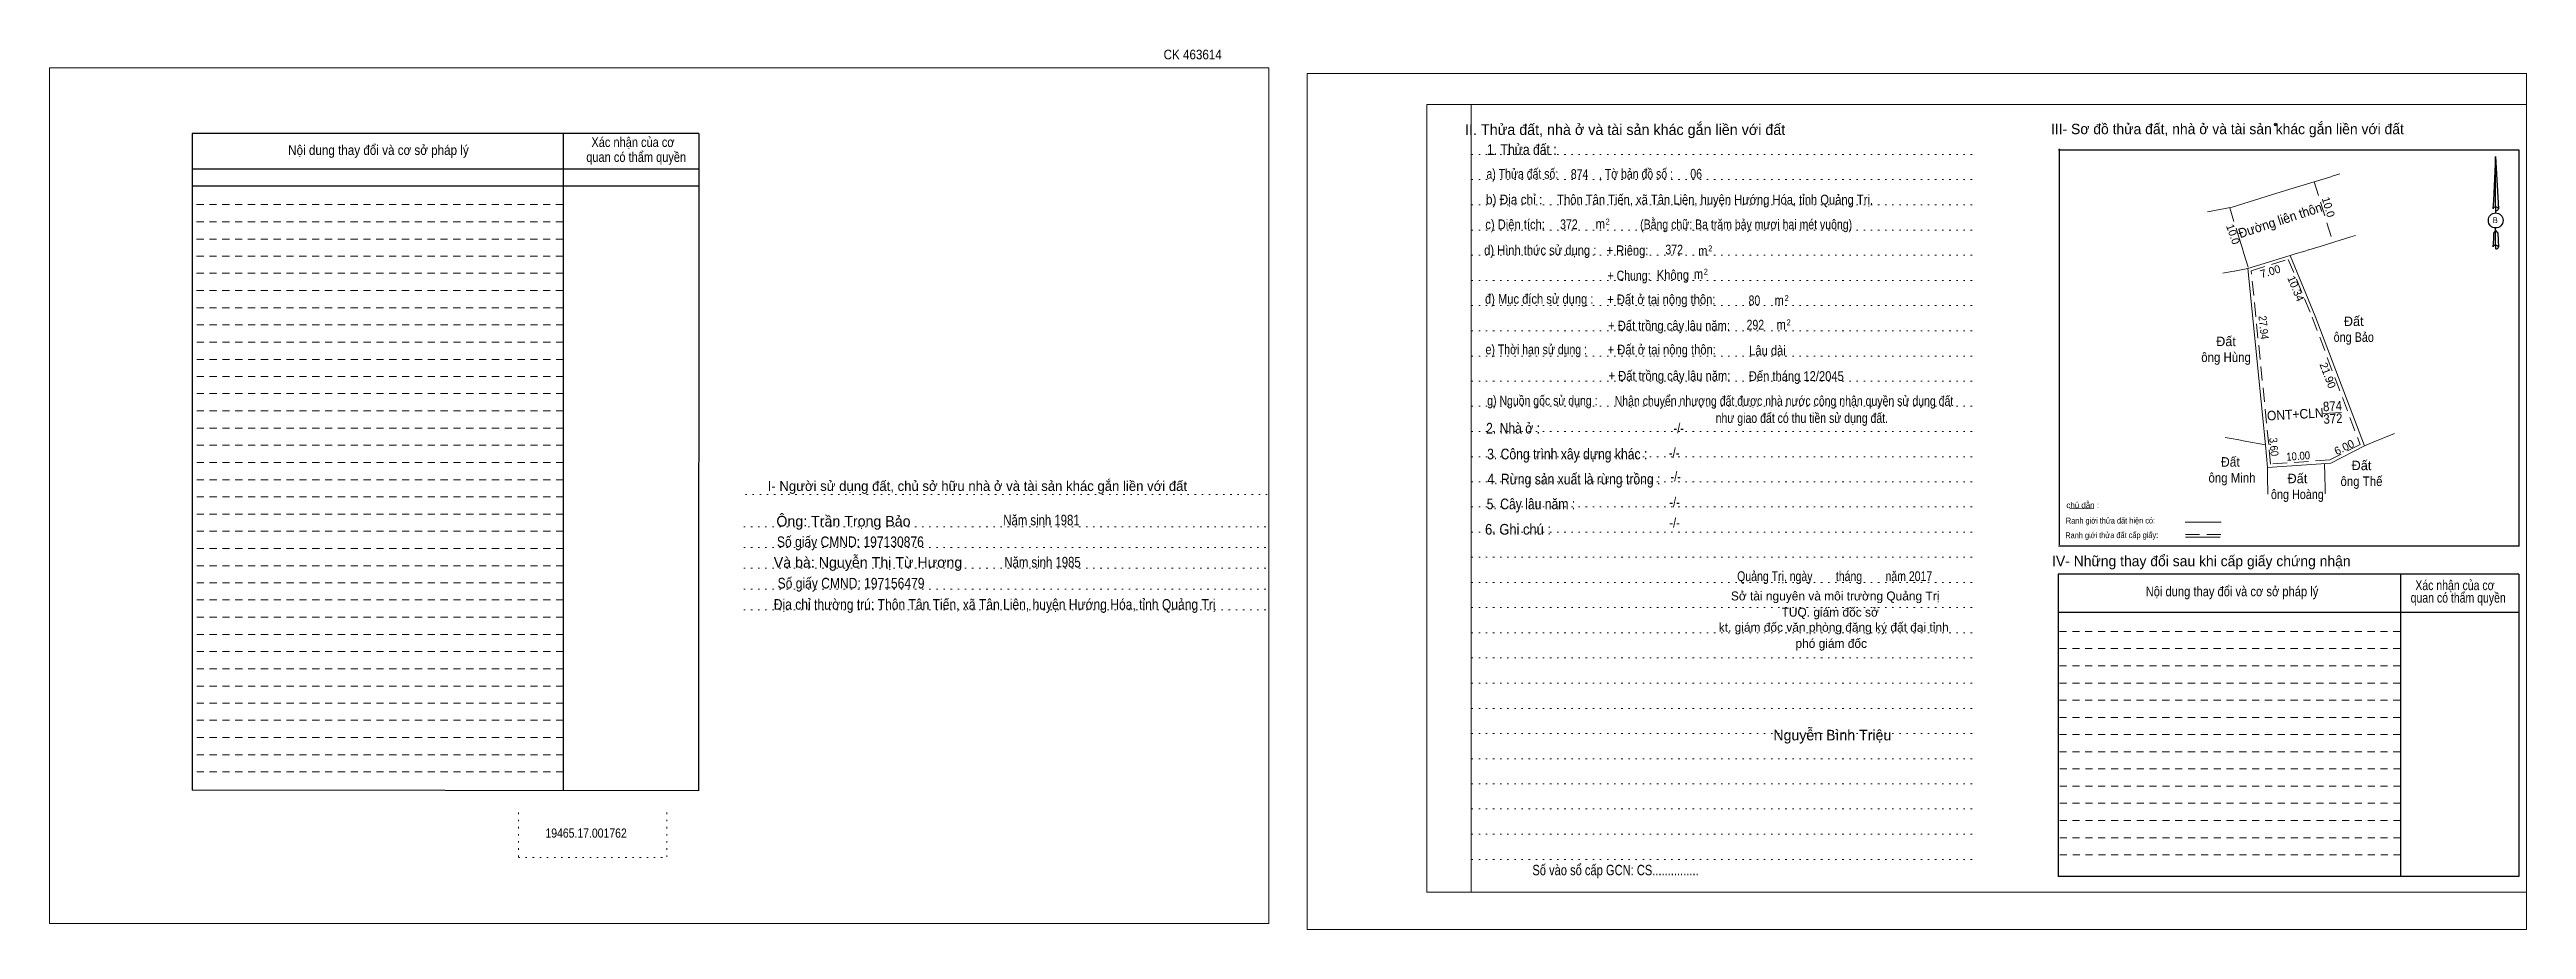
# Model space of a CAD drawing. Header units: metres. Extents: x 548693 to 549631, y 1838175 to 1838407.
# Drawn here: x 549318.6 to 549631.2, y 1838249.3 to 1838360.3 of the extents above; entities that cross this region are included whole.
import ezdxf
from ezdxf.enums import TextEntityAlignment as Align

# ---------------------------------------------------------------- set-up
doc = ezdxf.new("R2010")
doc.units = ezdxf.units.M
doc.header["$LTSCALE"] = 0.6
doc.header["$PDMODE"] = 32
doc.header["$PDSIZE"] = 0.3
for name, pattern in [('DOTTED', [1.5, 0.3, -1.2]), ('MEDIUM_DASHED', [4.5, 3, -1.5]), ('SHORT_DASHED', [2.7, 1.5, -1.2])]:
    doc.linetypes.add(name, pattern=pattern)
for name, color, linetype, lineweight in [('1', 7, 'DOTTED', 13), ('14', 7, 'Continuous', 13), ('18', 7, 'Continuous', 25), ('2', 7, 'SHORT_DASHED', 13), ('28', 7, 'Continuous', 13), ('55', 7, 'Continuous', 13)]:
    doc.layers.add(name, color=color, linetype=linetype, lineweight=lineweight)
for name, color, linetype in [('10', 7, 'Continuous'), ('40', 7, 'Continuous'), ('9', 7, 'Continuous')]:
    doc.layers.add(name, color=color, linetype=linetype)

msp = doc.modelspace()

# ---------------------------------------------------------------- texts
at = {"layer": '10'}
for s, height, p in [('kt. giám đốc văn phòng đăng ký đất đai tỉnh', 1.125, (549543.795, 1838286.87)), ('TUQ. giám đốc sở', 1.125, (549543.35, 1838288.77)), ('phó giám đốc', 1.125, (549543.485, 1838284.83)), ('Nguyễn Bình Triệu', 1.335, (549543.62, 1838273.16))]:
    msp.add_text(s, height=height, dxfattribs=at).set_placement(p, align=Align.CENTER)
at = {"layer": '14'}
for s, height, rotation, width, p in [('Đường liên thôn', 1.2, 18.011, 0.95, (549600.3345, 1838338.2268)), ('27.94', 1, 275.792, 0.9, (549597.5616, 1838325.2055)), ('874', 1.2, 3.193, 0.9, (549606.7866, 1838314.7462)), ('ONT+CLN', 1.2, 3.193, 0.95, (549602.0916, 1838313.7203)), ('372', 1.2, 3.193, 0.9, (549606.8416, 1838313.1659)), ('3.60', 1, 274.777, 0.9, (549598.8672, 1838310.1566)), ('10.00', 1, 4.073, 0.9, (549602.4545, 1838308.5457))]:
    msp.add_text(s, height=height, rotation=rotation, dxfattribs=dict(at, width=width)).set_placement(p, align=Align.CENTER)
for s, height, rotation, p in [('10.0', 1, 286.887, (549605.7603, 1838340.3202)), ('10.0', 1, 289.056, (549593.732, 1838336.8782)), ('7.00', 1, 17.037, (549599.0485, 1838331.8634)), ('10.34', 1, 292.449, (549601.6638, 1838329.9859)), ('21.90', 0.9998, 290.868, (549605.6959, 1838319.0431)), ('6.00', 1, 26.864, (549608.4591, 1838309.7026))]:
    msp.add_text(s, height=height, rotation=rotation, dxfattribs=at).set_placement(p, align=Align.CENTER)
for p in [(549609.435, 1838325.45), (549593.315, 1838322.91), (549602.325, 1838305.61), (549610.415, 1838307.26)]:
    msp.add_text('Đất', height=1.2, dxfattribs=at).set_placement(p, align=Align.CENTER)
for s, width, p in [('ông Hùng', 0.9, (549593.32, 1838320.91)), ('ông Bảo', 0.85, (549609.44, 1838323.45)), ('ông Minh', 0.9, (549594.075, 1838305.7)), ('Đất ', 0.95, (549594.08, 1838307.7)), ('ông Thế', 0.9, (549610.415, 1838305.26)), ('ông Hoàng', 0.85, (549602.325, 1838303.61))]:
    msp.add_text(s, height=1.2, dxfattribs=dict(at, width=width)).set_placement(p, align=Align.CENTER)
at = {"layer": '18'}
for s, height, p in [('II. Thửa đất, nhà ở và tài sản khác gắn liền với đất', 1.35, (549517.475, 1838349.56)), ('Sở tài nguyên và môi trường Quảng Trị', 1.125, (549543.975, 1838290.82))]:
    msp.add_text(s, height=height, dxfattribs=at).set_placement(p, align=Align.CENTER)
for s, height, width, p in [('1. Thửa đất :', 1.35, 0.85, (549504.425, 1838347.04)), ('a) Thửa đất số:              , Tờ bản đồ số : ', 1.238, 0.8, (549511.915, 1838344.04)), ('874', 1.24, 0.8, (549511.715, 1838344)), ('06', 1.24, 0.8, (549526.435, 1838344.04)), ('b) Địa chỉ : ', 1.238, 0.9, (549503.66, 1838340.8)), (' Thôn Tân Tiến, xã Tân Liên, huyện Hướng Hóa, tỉnh Quảng Trị.', 1.24, 0.85, (549528.63, 1838340.78)), ('c) Diện tích: ', 1.24, 0.85, (549503.77, 1838337.66)), ('372', 1.24, 0.8, (549510.365, 1838337.67)), (' m', 1.238, 0.85, (549514.14, 1838337.72)), ('2', 0.75, 0.75, (549515.255, 1838338.26)), ('(Bằng chữ: Ba trăm bảy mươi hai mét vuông)', 1.24, 0.8, (549532.74, 1838337.66)), ('B', 0.75, 0.9, (549627.305, 1838338.43)), ('d) Hình thức sử dụng :', 1.238, 0.85, (549506.745, 1838334.4)), ('+ Riêng: ', 1.238, 0.85, (549517.96, 1838334.38)), ('372', 1.24, 0.8, (549523.655, 1838334.48)), (' m', 1.238, 0.85, (549527.08, 1838334.32)), ('2', 0.75, 0.75, (549528.215, 1838334.86)), ('       + Chung:', 1.238, 0.8, (549516.67, 1838331.2)), ('Không', 1.238, 0.85, (549523.495, 1838331.28)), (' m', 1.238, 0.85, (549526.52, 1838331.4)), ('2', 0.75, 0.75, (549527.655, 1838331.94)), ('đ) Mục đích sử dụng :', 1.238, 0.85, (549506.62, 1838328.26)), ('+ Đất ở tại nông thôn:', 1.24, 0.85, (549522.035, 1838328.19)), ('80', 1.24, 0.8, (549533.785, 1838328.06)), (' m', 1.238, 0.85, (549536.72, 1838328.08)), ('2', 0.75, 0.75, (549537.855, 1838328.6)), ('+ Đất trồng cây lâu năm:', 1.238, 0.85, (549523.01, 1838324.88)), ('292', 1.24, 0.8, (549533.905, 1838324.99)), (' m', 1.238, 0.85, (549536.97, 1838325.01)), ('2', 0.75, 0.75, (549538.105, 1838325.53)), ('e) Thời hạn sử dụng :', 1.238, 0.8, (549506.25, 1838321.88)), ('+ Đất ở tại nông thôn:', 1.24, 0.85, (549522.085, 1838321.86)), ('Lâu dài', 1.24, 0.85, (549535.435, 1838321.74)), ('+ Đất trồng cây lâu năm:', 1.238, 0.85, (549523.06, 1838318.55)), ('Đến tháng 12/2045', 1.24, 0.85, (549539.07, 1838318.51)), ('g) Nguồn gốc sử dụng :', 1.238, 0.8, (549507.015, 1838315.42)), ('Nhận chuyển nhượng đất được nhà nước công nhận quyền sử dụng đất ', 1.24, 0.8, (549537.7, 1838315.38)), ('2. Nhà ở :', 1.35, 0.85, (549503.315, 1838311.88)), (' như giao đất có thu tiền sử dụng đất.', 1.24, 0.8, (549539.59, 1838313.22)), ('3. Công trình xây dựng khác :', 1.35, 0.85, (549510.155, 1838308.62)), ('4. Rừng sản xuất là rừng trồng :', 1.35, 0.85, (549511, 1838305.46)), ('5. Cây lâu năm :', 1.35, 0.85, (549505.575, 1838302.32)), ('6. Ghi chú :', 1.35, 0.9, (549503.945, 1838299.12)), ('Quảng Trị, ngày        tháng        năm 2017', 1.24, 0.8, (549543.92, 1838293.26)), ('19465.17.001762', 1.16, 0.85, (549386.31, 1838260.88)), ('Số vào sổ cấp GCN: CS...............', 1.312, 0.8, (549516.25, 1838256.14))]:
    msp.add_text(s, height=height, dxfattribs=dict(at, width=width)).set_placement(p, align=Align.CENTER)
at = {"layer": '2'}
for s, width, p in [('Nội dung thay đổi và cơ sở pháp lý', 0.9, (549360.1, 1838347.04)), ('Nội dung thay đổi và cơ sở pháp lý', 0.9, (549360.1, 1838347.04)), (' quan có thẩm quyền', 0.85, (549392.44, 1838346.16)), (' quan có thẩm quyền', 0.85, (549392.44, 1838346.16)), ('Xác nhận của cơ', 0.85, (549392.225, 1838348.04)), ('Xác nhận của cơ', 0.85, (549392.225, 1838348.04))]:
    msp.add_text(s, height=1.223, dxfattribs=dict(at, width=width)).set_placement(p, align=Align.CENTER)
at = {"layer": '28'}
for s, height, p in [('III- Sơ đồ thửa đất, nhà ở và tài sản khác gắn liền với đất', 1.313, (549593.49, 1838349.66)), ('I- Người sử dụng đất, chủ sở hữu nhà ở và tài sản khác gắn liền với đất', 1.24, (549435.705, 1838304.64)), ('IV- Những thay đổi sau khi cấp giấy chứng nhận', 1.313, (549590.2, 1838295.14))]:
    msp.add_text(s, height=height, dxfattribs=at).set_placement(p, align=Align.CENTER)
for s, height, width, p in [('-/-', 1.238, 0.85, (549524.23, 1838311.94)), ('-/-', 1.238, 0.85, (549523.65, 1838308.82)), ('-/-', 1.238, 0.85, (549523.85, 1838305.84)), ('-/-', 1.238, 0.85, (549523.71, 1838302.6)), ('Năm sinh 1981', 1.34, 0.8, (549443.79, 1838300.29)), ('-/-', 1.238, 0.85, (549523.71, 1838300)), ('Số giấy CMND: 197130876', 1.34, 0.85, (549419.67, 1838297.55)), ('Năm sinh 1985', 1.34, 0.8, (549443.925, 1838294.98)), ('Địa chỉ thường trú: Thôn Tân Tiến, xã Tân Liên, huyện Hướng Hóa, tỉnh Quảng Trị', 1.34, 0.85, (549437.885, 1838289.65)), ('Số giấy CMND: 197156479', 1.34, 0.85, (549419.755, 1838292.33)), ('Nội dung thay đổi và cơ sở pháp lý', 1.238, 0.85, (549594.07, 1838291.34)), (' quan có thẩm quyền', 1.238, 0.8, (549622.44, 1838290.54)), ('Xác nhận của cơ', 1.238, 0.8, (549622.21, 1838292.12))]:
    msp.add_text(s, height=height, dxfattribs=dict(at, width=width)).set_placement(p, align=Align.CENTER)
at = {"layer": '40', "width": 0.9}
msp.add_text('CK 463614', height=1.22, dxfattribs=at).set_placement((549462.88, 1838359.1), align=Align.CENTER)
at = {"layer": '55'}
msp.add_text('chú dẫn :', height=0.7485, rotation=359.974, dxfattribs=at).set_placement((549575.2248, 1838302.4689), align=Align.CENTER)
at = {"layer": '55', "width": 0.9}
for s, p in [('Ranh giới thửa đất hiện có:', (549578.7291, 1838300.5224)), ('Ranh giới thửa đất cấp giấy:', (549578.8891, 1838298.6829))]:
    msp.add_text(s, height=0.7485, rotation=0.135, dxfattribs=at).set_placement(p, align=Align.CENTER)
at = {"layer": '9'}
for s, p in [('Ông: Trần Trọng Bảo', (549418.795, 1838300.15)), ('Và bà: Nguyễn Thị Từ Hương', (549421.895, 1838294.95))]:
    msp.add_text(s, height=1.34, dxfattribs=at).set_placement(p, align=Align.CENTER)

# ---------------------------------------------------------------- linework, layer by layer
at = {"layer": '1', "linetype": 'Continuous'}
for p, q in [((549492.42, 1838353.4), (549631.24, 1838353.4)), ((549492.42, 1838353.4), (549492.42, 1838254.02)), ((549631.24, 1838353.4), (549631.24, 1838253.18)), ((549492.42, 1838254.02), (549631.24, 1838254.02))]:
    msp.add_line(p, q, dxfattribs=at)
at = {"layer": '1'}
for p, q in [((549498.04, 1838353.4), (549498.04, 1838254.02)), ((549498.04, 1838353.4), (549498.04, 1838254.02)), ((549498.08, 1838347.1), (549561.5, 1838347.1)), ((549498.08, 1838343.92), (549561.5, 1838343.92)), ((549498.08, 1838340.74), (549561.5, 1838340.74)), ((549498.08, 1838337.56), (549561.5, 1838337.56)), ((549498.08, 1838334.38), (549561.5, 1838334.38)), ((549498.08, 1838331.2), (549561.5, 1838331.2)), ((549498.08, 1838328.02), (549561.5, 1838328.02)), ((549498.08, 1838324.86), (549561.5, 1838324.86)), ((549498.08, 1838321.66), (549561.5, 1838321.66)), ((549498.08, 1838318.5), (549561.5, 1838318.5)), ((549498.08, 1838315.32), (549561.5, 1838315.32)), ((549498.08, 1838312.14), (549561.5, 1838312.14)), ((549498.08, 1838308.96), (549561.5, 1838308.96)), ((549406.42, 1838304.18), (549472.46, 1838304.18)), ((549498.08, 1838305.8), (549561.5, 1838305.8)), ((549406.22, 1838300.12), (549472.24, 1838300.12)), ((549498.08, 1838302.62), (549561.5, 1838302.62)), ((549406.22, 1838297.5), (549472.24, 1838297.5)), ((549498.08, 1838299.44), (549561.5, 1838299.44)), ((549406.22, 1838294.88), (549472.24, 1838294.88)), ((549498.08, 1838296.26), (549561.5, 1838296.26)), ((549406.22, 1838292.26), (549472.24, 1838292.26)), ((549498.08, 1838293.08), (549561.5, 1838293.08)), ((549406.22, 1838289.62), (549472.24, 1838289.62)), ((549498.08, 1838289.92), (549561.5, 1838289.92)), ((549498.08, 1838286.74), (549561.5, 1838286.74)), ((549498.08, 1838283.56), (549561.5, 1838283.56)), ((549498.08, 1838280.38), (549561.5, 1838280.38)), ((549498.08, 1838277.2), (549561.5, 1838277.2)), ((549498.08, 1838274.02), (549561.5, 1838274.02)), ((549498.08, 1838270.84), (549561.5, 1838270.84)), ((549498.08, 1838267.66), (549561.5, 1838267.66)), ((549377.76, 1838264.04), (549377.76, 1838258.4)), ((549396.5, 1838264.04), (549396.5, 1838258.4)), ((549498.08, 1838264.5), (549561.5, 1838264.5)), ((549498.08, 1838261.32), (549561.5, 1838261.32)), ((549377.76, 1838258.4), (549396.5, 1838258.4)), ((549498.08, 1838258.14), (549561.5, 1838258.14))]:
    msp.add_line(p, q, dxfattribs=at)
at = {"layer": '1', "linetype": 'Continuous'}
for points in [[(549318.58, 1838250.04), (549472.48, 1838250.04), (549472.48, 1838358.04), (549318.58, 1838358.04)], [(549318.58, 1838358.04), (549472.48, 1838358.04), (549472.48, 1838250.04), (549318.58, 1838250.04)], [(549318.58, 1838250.04), (549472.48, 1838250.04), (549472.48, 1838358.04), (549318.58, 1838358.04)], [(549477.34, 1838249.3), (549631.24, 1838249.3), (549631.24, 1838357.3), (549477.34, 1838357.3)], [(549498.04, 1838353.4), (549631.24, 1838353.4), (549631.24, 1838254.02), (549498.04, 1838254.02)]]:
    msp.add_lwpolyline(points, close=True, dxfattribs=at)
at = {"layer": '14'}
for p, q in [((549601.36, 1838342.7), (549606.53, 1838344.28)), ((549606.53, 1838344.28), (549606.71, 1838344.34)), ((549606.71, 1838344.34), (549607.69, 1838344.64)), ((549594.09, 1838340.46), (549599.07, 1838341.99)), ((549599.07, 1838341.99), (549601.36, 1838342.7)), ((549590.98, 1838339.85), (549594.09, 1838340.46)), ((549601.41, 1838334.34), (549602.06, 1838334.54)), ((549602.06, 1838334.54), (549603.25, 1838334.91)), ((549603.25, 1838334.91), (549603.71, 1838335.05)), ((549603.71, 1838335.05), (549603.76, 1838335.06)), ((549603.76, 1838335.06), (549605.2, 1838335.5)), ((549605.2, 1838335.5), (549607.03, 1838336.06)), ((549607.03, 1838336.06), (549609.06, 1838336.69)), ((549609.06, 1838336.69), (549609.66, 1838336.87)), ((549596.06, 1838332.7), (549601.41, 1838334.34)), ((549598.31, 1838310.46), (549596.06, 1838332.7)), ((549604.57, 1838326.7), (549601.41, 1838334.34)), ((549604.57, 1838326.7), (549610.81, 1838310.33)), ((549605.57, 1838314.43), (549607.89, 1838314.55)), ((549593.19, 1838311.38), (549594.71, 1838311.11)), ((549593.19, 1838311.38), (549594.71, 1838311.11)), ((549593.19, 1838311.38), (549594.71, 1838311.11)), ((549593.19, 1838311.38), (549594.71, 1838311.11)), ((549594.71, 1838311.11), (549595.16, 1838311.03)), ((549594.71, 1838311.11), (549595.16, 1838311.03)), ((549594.71, 1838311.11), (549595.16, 1838311.03)), ((549594.71, 1838311.11), (549595.16, 1838311.03)), ((549595.16, 1838311.03), (549595.27, 1838311.02)), ((549595.16, 1838311.03), (549595.27, 1838311.02)), ((549595.16, 1838311.03), (549595.27, 1838311.02)), ((549595.16, 1838311.03), (549595.27, 1838311.02)), ((549598.31, 1838310.46), (549598.55, 1838307.59)), ((549606.53, 1838308.16), (549610.81, 1838310.33)), ((549610.81, 1838310.33), (549611.69, 1838310.69)), ((549611.69, 1838310.69), (549614.6, 1838311.87)), ((549606.53, 1838308.16), (549598.55, 1838307.59)), ((549598.55, 1838307.59), (549598.56, 1838306.9)), ((549598.56, 1838306.9), (549598.57, 1838306.28)), ((549605.74, 1838308.1), (549605.78, 1838306.54)), ((549605.78, 1838306.54), (549605.82, 1838304.94)), ((549598.57, 1838306.28), (549598.59, 1838304.38)), ((549598.59, 1838304.38), (549598.59, 1838304.21)), ((549605.82, 1838304.94), (549605.83, 1838304.63)), ((549605.83, 1838304.63), (549605.83, 1838304.26))]:
    msp.add_line(p, q, dxfattribs=at)
at = {"layer": '14', "linetype": 'MEDIUM_DASHED'}
for p, q in [((549604.46, 1838343.65), (549606.81, 1838335.99)), ((549595.58, 1838334.59), (549596.15, 1838332.73))]:
    msp.add_line(p, q, dxfattribs=at)
for points in [[(549593.8, 1838340.38), (549594.71, 1838337.38), (549594.9, 1838336.8)], [(549594.9, 1838336.8), (549595.35, 1838335.36), (549595.58, 1838334.59)]]:
    msp.add_lwpolyline(points, dxfattribs=at)
at = {"layer": '14'}
for points in [[(549592.93, 1838332.1), (549594.03, 1838332.31), (549594.34, 1838332.37)], [(549594.34, 1838332.37), (549594.39, 1838332.38), (549596.06, 1838332.7)], [(549595.27, 1838311.02), (549595.5, 1838310.98), (549598.31, 1838310.46)], [(549595.27, 1838311.02), (549595.5, 1838310.98), (549598.31, 1838310.46)], [(549595.27, 1838311.02), (549595.5, 1838310.98), (549598.31, 1838310.46)], [(549595.27, 1838311.02), (549595.5, 1838310.98), (549598.31, 1838310.46)]]:
    msp.add_lwpolyline(points, dxfattribs=at)
at = {"layer": '14', "linetype": 'MEDIUM_DASHED'}
msp.add_lwpolyline([(549596.49, 1838332.42), (549601.18, 1838333.86), (549604.19, 1838326.55), (549610.24, 1838310.5), (549606.42, 1838308.55), (549598.92, 1838308.02), (549598.71, 1838310.5)], close=True, dxfattribs=at)
at = {"layer": '18'}
for p, q in [((549627.34, 1838346.86), (549627.7, 1838340.24)), ((549627.34, 1838346.86), (549627.7, 1838340.24)), ((549627.34, 1838346.86), (549627.7, 1838340.24)), ((549627.06, 1838341.28), (549627, 1838340.26)), ((549627.34, 1838340.46), (549627.34, 1838340.2)), ((549627.34, 1838340.2), (549627.34, 1838340.02)), ((549627.34, 1838340.02), (549627.34, 1838339.76)), ((549627.34, 1838340.02), (549627.34, 1838339.76)), ((549627.34, 1838340.02), (549627.34, 1838339.76)), ((549627.34, 1838337.52), (549627.34, 1838337.82)), ((549627.34, 1838337.52), (549627.34, 1838337.82)), ((549627.34, 1838337.52), (549627.34, 1838337.82)), ((549627.7, 1838340.24), (549627.7, 1838340.26)), ((549627.34, 1838337.52), (549627.62, 1838337.16)), ((549627.34, 1838337.52), (549627.62, 1838337.16)), ((549627.34, 1838337.52), (549627.62, 1838337.16)), ((549627.34, 1838335.64), (549627.34, 1838335.4)), ((549627.34, 1838335.4), (549627.34, 1838335.2)), ((549627.62, 1838337.16), (549627.7, 1838335.42)), ((549627.62, 1838337.16), (549627.7, 1838335.42)), ((549627.62, 1838337.16), (549627.7, 1838335.42)), ((549627.7, 1838335.42), (549627.7, 1838335.44))]:
    msp.add_line(p, q, dxfattribs=at)
for points in [[(549627.34, 1838340.46), (549627.34, 1838346.86), (549627.06, 1838341.28)], [(549627.34, 1838335.64), (549627.34, 1838337.52), (549627.1, 1838337.16), (549627.06, 1838336.46), (549627, 1838335.44)]]:
    msp.add_lwpolyline(points, dxfattribs=at)
msp.add_ellipse((549627.3602, 1838338.7685), major_axis=(0, 0.9435), ratio=0.983453, dxfattribs=at)
for centre, start_param, end_param in [((549627.3605, 1838340.2224), 1.57079633, 3.07445202), ((549627.3605, 1838340.2224), 0.06714063, 1.57079633), ((549627.3605, 1838340.2224), 4.71238898, 6.28318531), ((549627.3605, 1838335.407), 2.49106941, 3.07427841), ((549627.3605, 1838335.407), 1.57079633, 2.49106941), ((549627.3605, 1838335.407), 0.06714063, 1.57079633), ((549627.3605, 1838335.407), 4.71238898, 6.28318531)]:
    msp.add_ellipse(centre, major_axis=(0.3401, 0), ratio=0.655448, start_param=start_param, end_param=end_param, dxfattribs=at)
at = {"layer": '2', "linetype": 'Continuous', "lineweight": 25}
for p, q in [((549400.52, 1838349.76), (549336.58, 1838349.76)), ((549336.58, 1838349.76), (549336.58, 1838266.88)), ((549383.4, 1838349.76), (549383.42, 1838266.82)), ((549400.52, 1838345.24), (549336.66, 1838345.24)), ((549400.52, 1838343.08), (549336.66, 1838343.08))]:
    msp.add_line(p, q, dxfattribs=at)
at = {"layer": '2'}
for p, q in [((549383.4, 1838340.78), (549336.56, 1838340.78)), ((549383.4, 1838338.6), (549336.56, 1838338.6)), ((549383.4, 1838338.6), (549336.58, 1838338.6)), ((549383.4, 1838336.42), (549336.58, 1838336.42)), ((549383.4, 1838334.26), (549336.58, 1838334.26)), ((549383.4, 1838332.1), (549336.58, 1838332.1)), ((549383.4, 1838329.92), (549336.58, 1838329.92)), ((549383.4, 1838327.76), (549336.58, 1838327.76)), ((549383.42, 1838325.58), (549336.58, 1838325.58)), ((549383.42, 1838323.42), (549336.58, 1838323.42)), ((549383.42, 1838321.24), (549336.58, 1838321.24)), ((549383.42, 1838319.08), (549336.58, 1838319.08)), ((549383.42, 1838316.92), (549336.58, 1838316.92)), ((549383.42, 1838314.74), (549336.58, 1838314.74)), ((549383.42, 1838312.56), (549336.58, 1838312.56)), ((549383.42, 1838310.4), (549336.58, 1838310.4)), ((549383.42, 1838308.22), (549336.58, 1838308.22)), ((549383.42, 1838306.06), (549336.58, 1838306.06)), ((549383.42, 1838303.9), (549336.58, 1838303.9)), ((549383.42, 1838301.72), (549336.58, 1838301.72)), ((549383.42, 1838299.56), (549336.58, 1838299.56)), ((549383.42, 1838297.38), (549336.58, 1838297.38)), ((549383.42, 1838295.2), (549336.58, 1838295.2)), ((549383.42, 1838293.04), (549336.58, 1838293.04)), ((549383.42, 1838290.88), (549336.58, 1838290.88)), ((549383.42, 1838288.7), (549336.58, 1838288.7)), ((549383.42, 1838286.54), (549336.58, 1838286.54)), ((549615.32, 1838284.74), (549572.14, 1838284.74)), ((549383.42, 1838284.36), (549336.58, 1838284.36)), ((549383.42, 1838282.2), (549336.58, 1838282.2)), ((549615.32, 1838282.58), (549572.14, 1838282.58)), ((549383.42, 1838280.02), (549336.58, 1838280.02)), ((549615.32, 1838280.4), (549572.14, 1838280.4)), ((549615.32, 1838278.22), (549572.14, 1838278.22)), ((549383.42, 1838277.86), (549336.58, 1838277.86)), ((549383.42, 1838275.7), (549336.58, 1838275.7)), ((549615.32, 1838276.06), (549572.14, 1838276.06)), ((549383.42, 1838273.52), (549336.58, 1838273.52)), ((549615.32, 1838273.9), (549572.14, 1838273.9)), ((549383.42, 1838271.34), (549336.58, 1838271.34)), ((549383.42, 1838269.18), (549336.58, 1838269.18)), ((549615.32, 1838271.72), (549572.14, 1838271.72)), ((549615.34, 1838269.56), (549572.14, 1838269.56)), ((549615.34, 1838267.38), (549572.14, 1838267.38)), ((549615.34, 1838265.22), (549572.14, 1838265.22)), ((549615.34, 1838263.04), (549572.14, 1838263.04)), ((549615.34, 1838260.88), (549572.14, 1838260.88)), ((549615.36, 1838258.72), (549572.14, 1838258.72))]:
    msp.add_line(p, q, dxfattribs=at)
at = {"layer": '2', "linetype": 'Continuous', "lineweight": 25}
msp.add_lwpolyline([(549400.52, 1838349.76), (549400.5, 1838266.78), (549336.58, 1838266.88)], dxfattribs=at)
at = {"layer": '28', "lineweight": 25}
for p, q in [((549572.24, 1838347.82), (549572.24, 1838297.84)), ((549630.32, 1838297.66), (549572.18, 1838297.66)), ((549615.32, 1838294.14), (549615.36, 1838255.98)), ((549630.28, 1838294.14), (549630.26, 1838255.98)), ((549630.26, 1838289.3), (549572.14, 1838289.3)), ((549630.26, 1838255.98), (549572.14, 1838255.98))]:
    msp.add_line(p, q, dxfattribs=at)
at = {"layer": '28', "linetype": 'SHORT_DASHED'}
msp.add_line((549615.32, 1838286.92), (549572.14, 1838286.92), dxfattribs=at)
at = {"layer": '28', "lineweight": 25}
for points in [[(549630.32, 1838297.66), (549630.32, 1838347.64), (549572.18, 1838347.64)], [(549630.28, 1838294.14), (549572.14, 1838294.14), (549572.14, 1838255.98)]]:
    msp.add_lwpolyline(points, dxfattribs=at)
at = {"layer": '28'}
msp.add_point((549599.54, 1838350.88), dxfattribs=at)
at = {"layer": '55'}
for p, q in [((549573.6, 1838302.38), (549576.64, 1838302.42)), ((549588.14, 1838300.68), (549592.72, 1838300.68)), ((549588.18, 1838298.82), (549592.58, 1838298.82)), ((549588.18, 1838298.82), (549592.58, 1838298.82))]:
    msp.add_line(p, q, dxfattribs=at)
at = {"layer": '55', "linetype": 'MEDIUM_DASHED'}
msp.add_line((549588.18, 1838299.16), (549592.68, 1838299.16), dxfattribs=at)

msp.set_redraw_order([(e.dxf.handle, doc.entitydb.next_handle()) for e in msp.query("TEXT MTEXT ATTDEF DIMENSION ARC_DIMENSION")])  # texts and dimensions are drawn at this point

doc.saveas('drawing.dxf')
